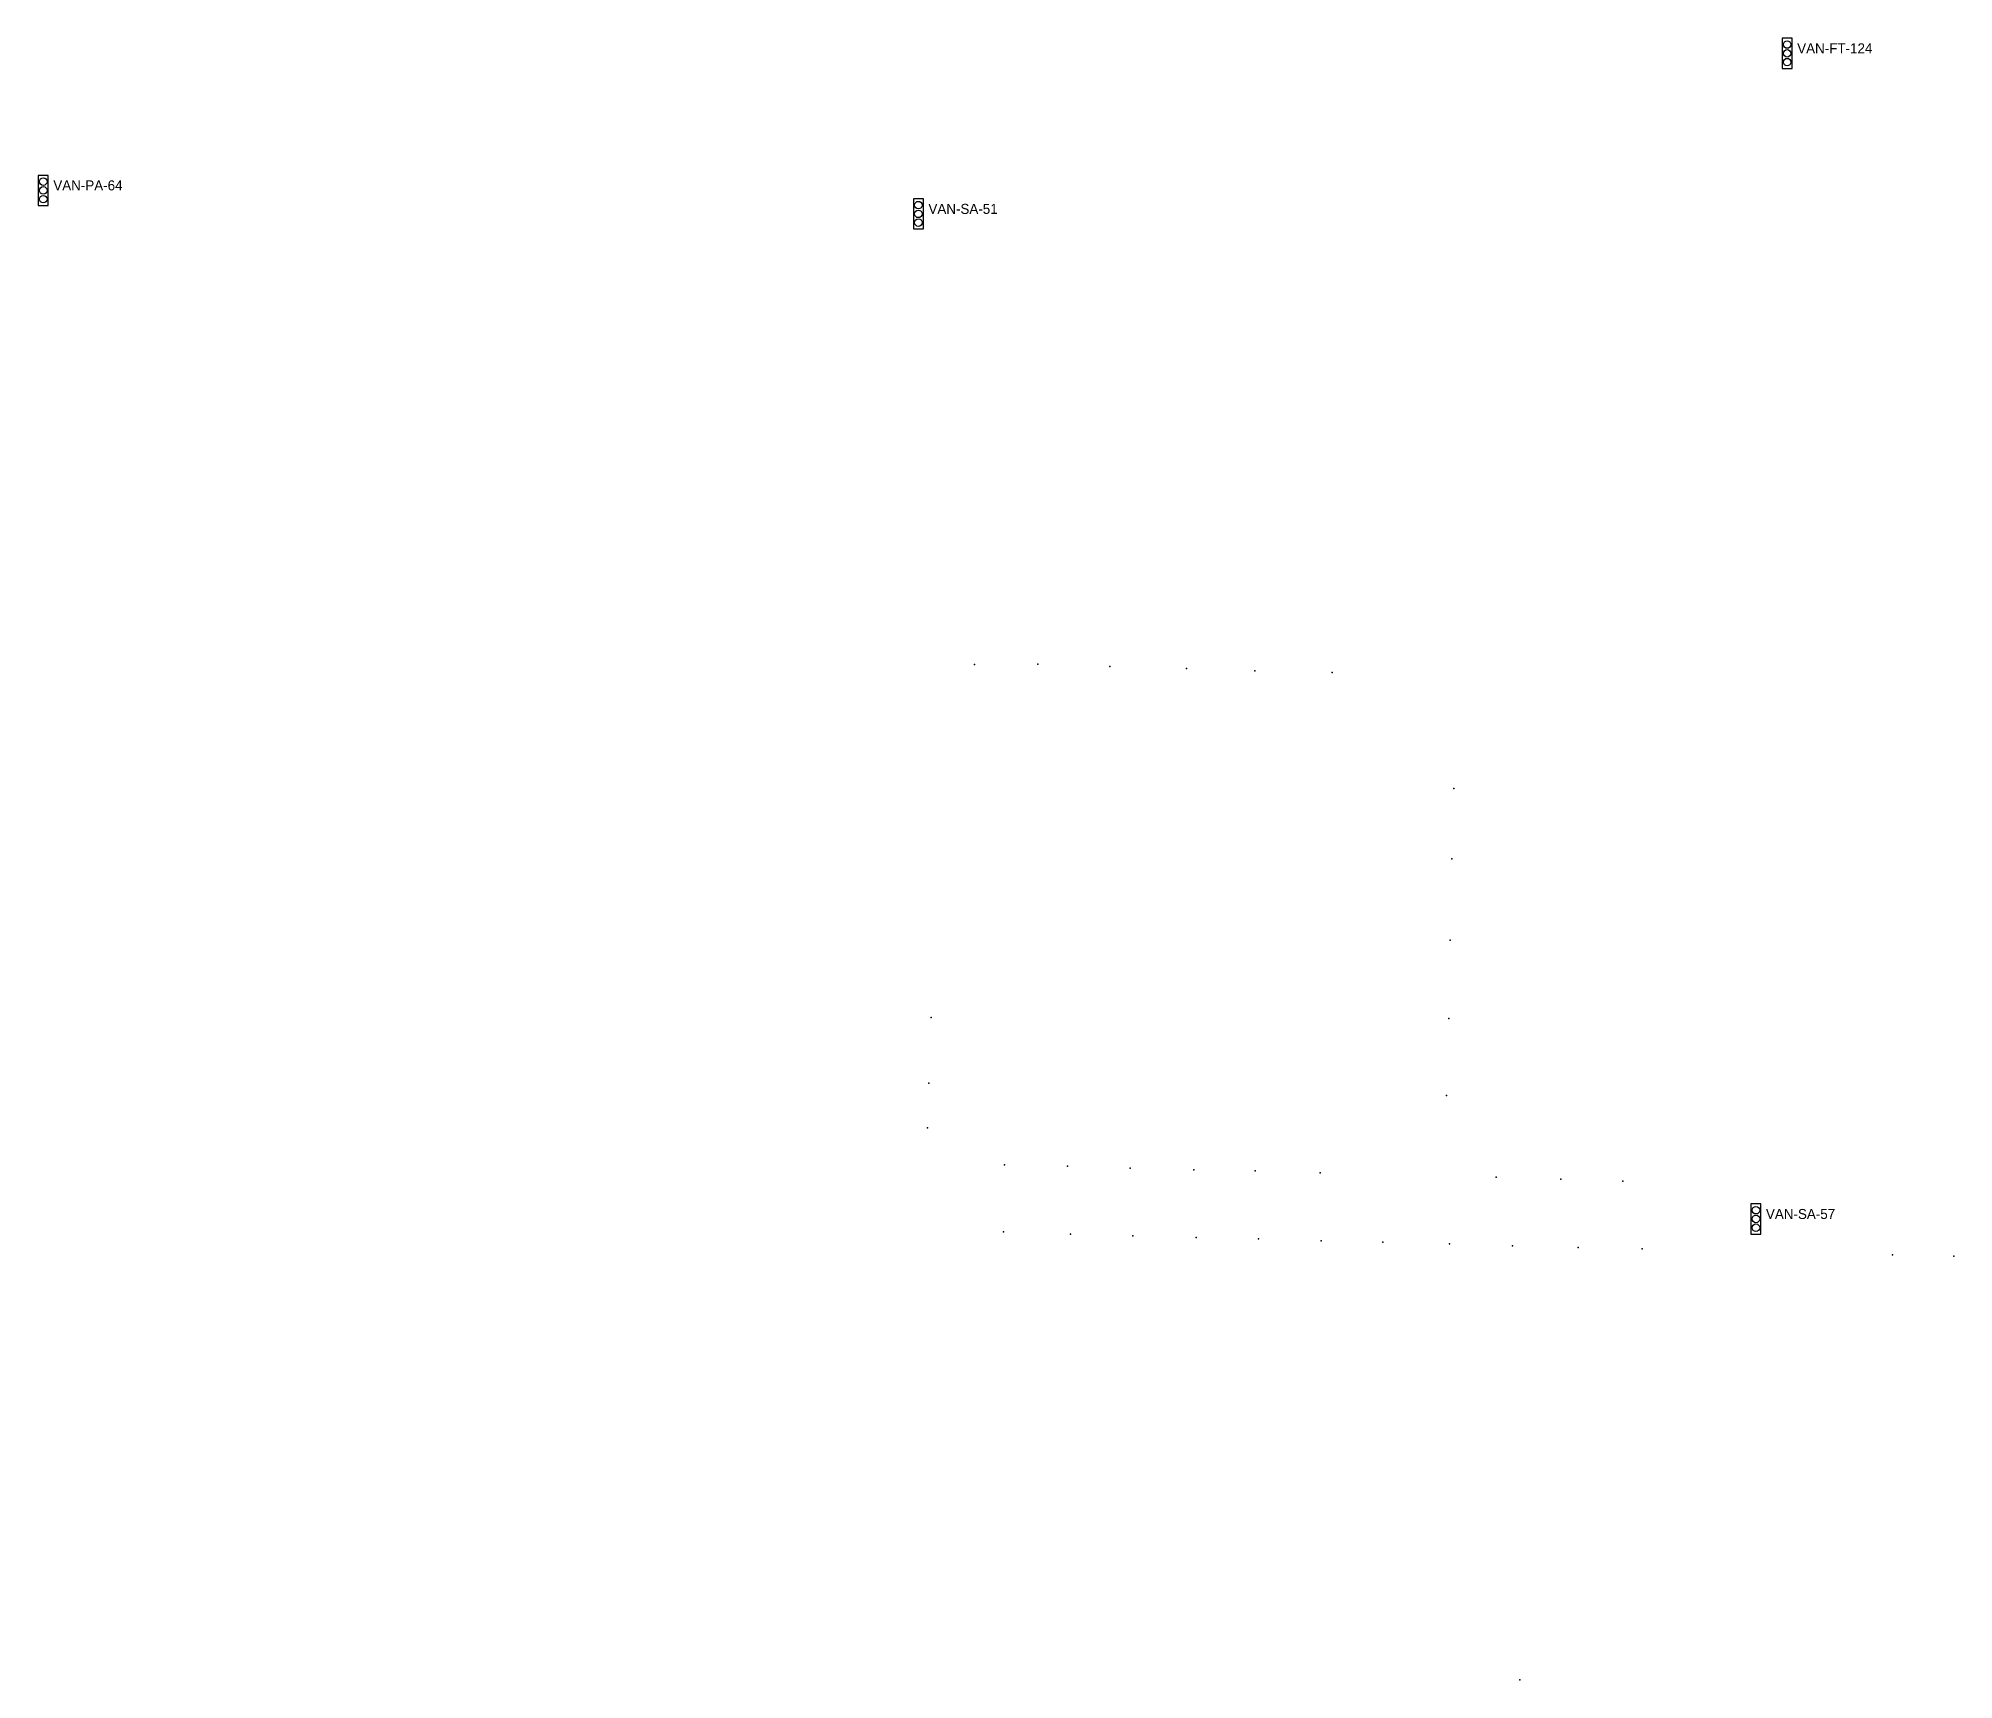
# Model space of a CAD drawing. Header units: inches. Extents: x 486474 to 494239, y 5455982 to 5460069.
# Drawn here: x 489072.7 to 489455.1, y 5457462.8 to 5457790.5 of the extents above; entities that cross this region are included whole.
import ezdxf

# ---------------------------------------------------------------- set-up
doc = ezdxf.new("R2010")
doc.units = ezdxf.units.IN
doc.header["$MEASUREMENT"] = 0
doc.layers.add('Parking Meters', color=10, linetype='Continuous')
doc.layers.add('Traffic Signals', color=10, linetype='Continuous')

msp = doc.modelspace()

# ---------------------------------------------------------------- texts
at = {"layer": 'Traffic Signals', "color": 1}
for s, p in [('VAN-FT-124', (489423.85, 5457787.46)), ('VAN-PA-64', (489075.74, 5457760.1)), ('VAN-SA-51', (489250.43, 5457755.41)), ('VAN-SA-57', (489417.61, 5457554.77))]:
    msp.add_text(s, height=2, dxfattribs=at).set_placement(p)

# ---------------------------------------------------------------- linework, layer by layer
at = {"layer": 'Parking Meters', "color": 7}
for p in [(489259.63, 5457665.46), (489272.24, 5457665.52), (489272.24, 5457665.52), (489286.61, 5457665.03), (489286.61, 5457665.03), (489301.92, 5457664.68), (489301.92, 5457664.68), (489315.61, 5457664.19), (489315.61, 5457664.19), (489331.03, 5457663.85), (489331.03, 5457663.85), (489355.34, 5457640.67), (489354.9, 5457626.69), (489354.9, 5457626.69), (489354.57, 5457610.41), (489354.57, 5457610.41), (489250.97, 5457594.98), (489250.97, 5457594.98), (489354.29, 5457594.8), (489354.29, 5457594.8), (489250.53, 5457581.89), (489250.53, 5457581.89), (489353.86, 5457579.45), (489353.86, 5457579.45), (489250.23, 5457572.97), (489265.61, 5457565.6), (489265.61, 5457565.6), (489278.16, 5457565.29), (489278.16, 5457565.29), (489290.7, 5457564.93), (489290.7, 5457564.93), (489303.4, 5457564.57), (489303.4, 5457564.57), (489315.63, 5457564.36), (489315.63, 5457564.36), (489328.62, 5457563.95), (489328.62, 5457563.95), (489363.74, 5457563.11), (489363.74, 5457563.11), (489376.65, 5457562.73), (489376.65, 5457562.73), (489389.02, 5457562.35), (489389.02, 5457562.35), (489265.4, 5457552.17), (489265.4, 5457552.17), (489278.8, 5457551.74), (489278.8, 5457551.74), (489291.22, 5457551.42), (489291.22, 5457551.42), (489303.85, 5457551.1), (489303.85, 5457551.1), (489316.34, 5457550.81), (489316.34, 5457550.81), (489328.84, 5457550.43), (489328.84, 5457550.43), (489341.14, 5457550.13), (489341.14, 5457550.13), (489354.42, 5457549.83), (489354.42, 5457549.83), (489367.03, 5457549.4), (489367.03, 5457549.4), (489380.14, 5457549.1), (489380.14, 5457549.1), (489392.88, 5457548.78), (489442.9, 5457547.58), (489442.9, 5457547.58), (489455.09, 5457547.33), (489368.47, 5457462.8)]:
    msp.add_point(p, dxfattribs=at)
at = {"layer": 'Traffic Signals', "color": 1}
for points in [[(489420.85, 5457784.46), (489422.85, 5457784.46), (489422.85, 5457790.46), (489420.85, 5457790.46)], [(489072.74, 5457757.1), (489074.74, 5457757.1), (489074.74, 5457763.1), (489072.74, 5457763.1)], [(489247.43, 5457752.41), (489249.43, 5457752.41), (489249.43, 5457758.41), (489247.43, 5457758.41)], [(489414.61, 5457551.77), (489416.61, 5457551.77), (489416.61, 5457557.77), (489414.61, 5457557.77)]]:
    msp.add_lwpolyline(points, close=True, dxfattribs=at)
for centre in [(489421.85, 5457789.21), (489421.85, 5457787.46), (489421.85, 5457785.71), (489073.74, 5457761.85), (489073.74, 5457760.1), (489073.74, 5457758.35), (489248.43, 5457757.16), (489248.43, 5457755.41), (489248.43, 5457753.66), (489415.61, 5457556.52), (489415.61, 5457554.77), (489415.61, 5457553.02)]:
    msp.add_circle(centre, 0.75, dxfattribs=at)

msp.set_redraw_order([(e.dxf.handle, doc.entitydb.next_handle()) for e in msp.query("TEXT MTEXT ATTDEF DIMENSION ARC_DIMENSION")])  # texts and dimensions are drawn at this point

doc.saveas('drawing.dxf')
